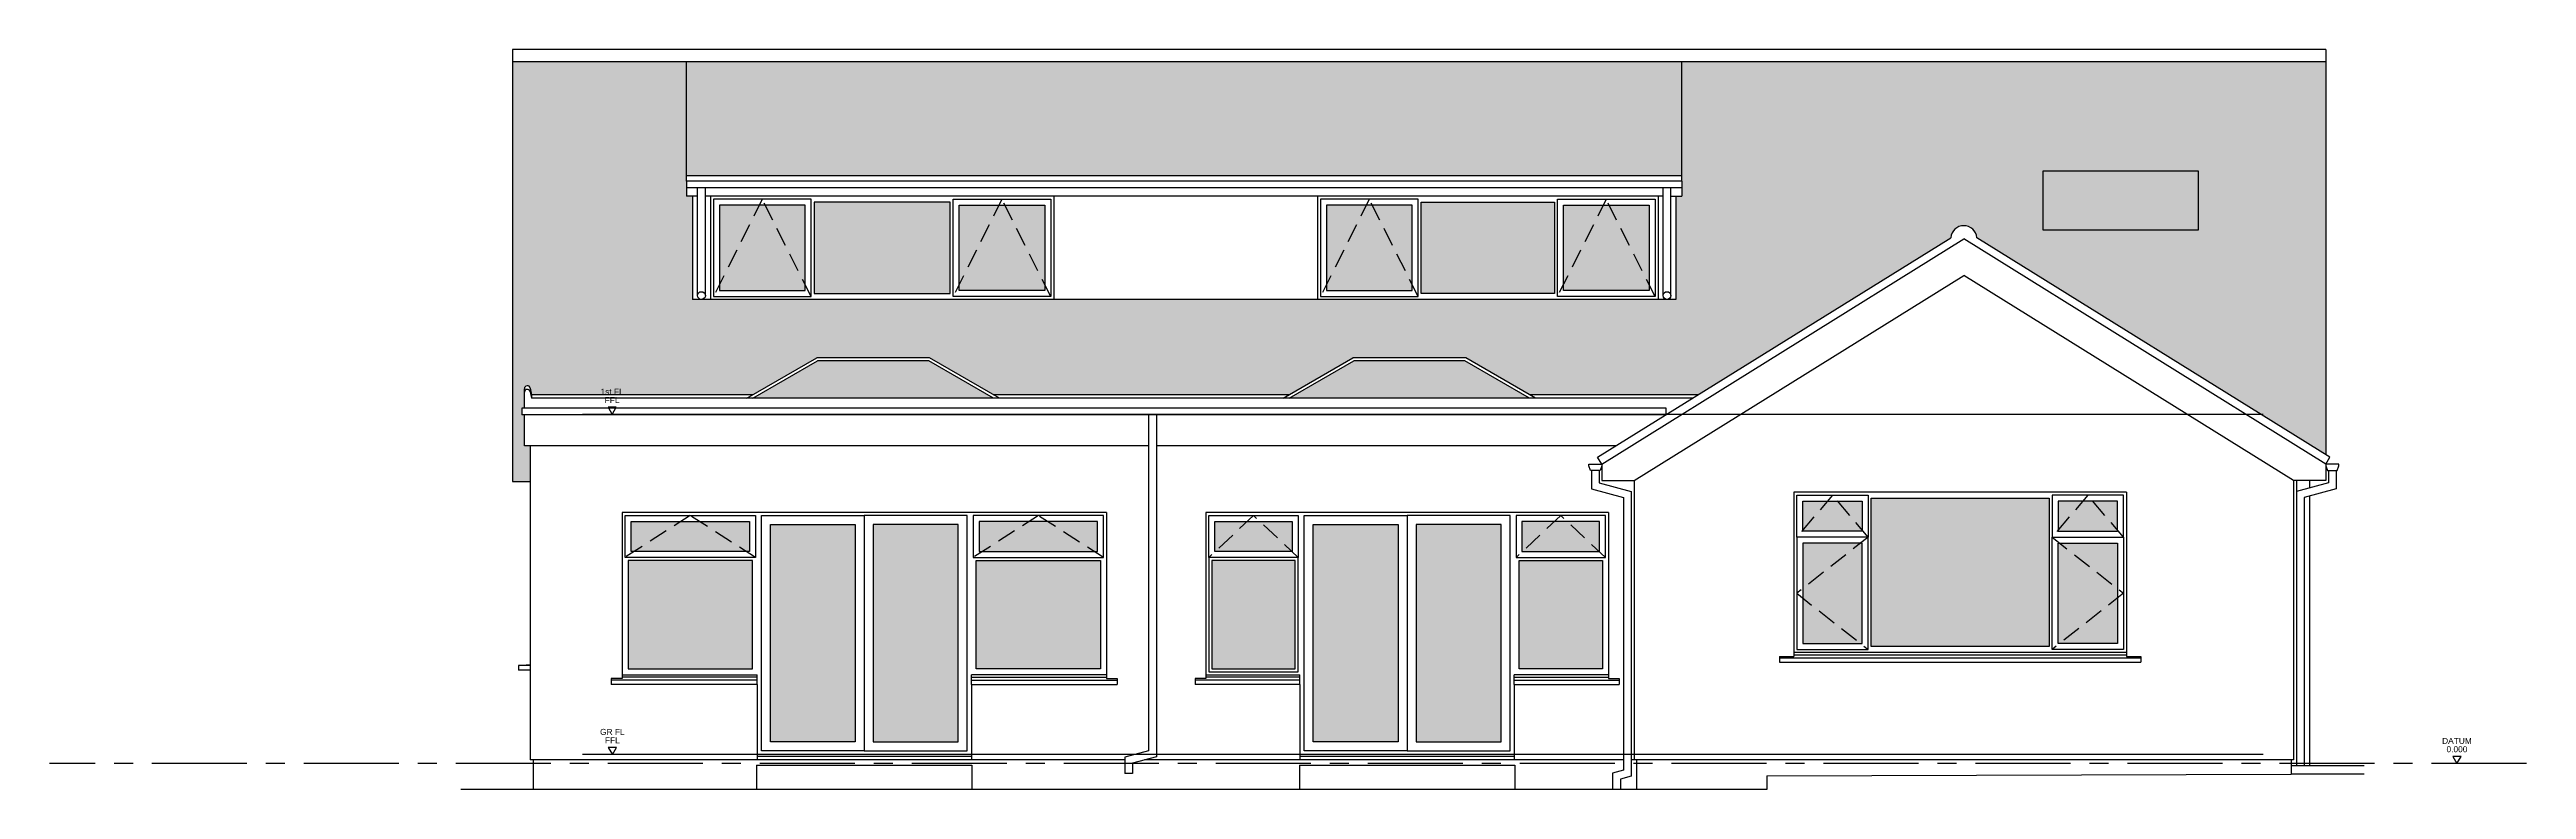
# Model space of a CAD drawing. Header units: millimetres. Extents: x 0 to 257100, y -5590 to 37493.
# Drawn here: x 206200 to 226900, y 13684 to 19866 of the extents above; entities that cross this region are included whole.
import ezdxf
from ezdxf.enums import TextEntityAlignment as Align

# ---------------------------------------------------------------- set-up
doc = ezdxf.new("R2010")
doc.units = ezdxf.units.MM
doc.header["$LTSCALE"] = 25
doc.header["$MEASUREMENT"] = 0
doc.linetypes.add('CENTER', pattern=[50.8, 31.75, -6.35, 6.35, -6.35])
doc.linetypes.add('DASHED2', pattern=[9.525, 6.35, -3.175])
for name, color, linetype in [('04 - Hatching', 252, 'Continuous'), ('08 - Levels', 8, 'CENTER'), ('20 - Existing Walls', 2, 'Continuous'), ('24 - Stair-Ramp', 1, 'Continuous'), ('31 - Windows', 1, 'Continuous'), ('32 - Doors', 1, 'Continuous'), ('43 - Floor Finish', 6, 'Continuous'), ('47 - Roof Finish', 70, 'Continuous'), ('52 -', 2, 'Continuous'), ('94 - Landscaping', 7, 'Continuous')]:
    doc.layers.add(name, color=color, linetype=linetype)
doc.layers.add('G-LVLS', color=1, linetype='Continuous', plot=False)
doc.styles.get("Standard").update_dxf_attribs({"font": 'arial.ttf'})

# ---------------------------------------------------------------- blocks, each defined once
blk = doc.blocks.new('LVL')
at = {"color": 0, "linetype": 'ByBlock'}
blk.add_lwpolyline([(-1.7, 3), (0, 0), (1.7, 3)], close=True, dxfattribs=at)
at = {"color": 0, "linetype": 'ByBlock', "lineweight": -2}
for tag, p in [('TEXT', (0, 9.5)), ('SPOTHEIGHT', (0, 6))]:
    blk.add_attdef(tag, text='', height=2.5, dxfattribs=at).set_placement(p, align=Align.MIDDLE_CENTER)

msp = doc.modelspace()

# ---------------------------------------------------------------- hatches: boundary and pattern name
at = {"layer": '04 - Hatching', "transparency": 33554687}
h = msp.add_hatch(dxfattribs=at)
h.set_pattern_fill('SPANISH', color=256, scale=99)
h.set_pattern_definition([(94.844, (233642.6022, 16468.9728), (118.8, -1425.6), [109.68777, -6924.6367]), (0, (233633.34, 16468.97), (118.8, 118.8), [33.0224, -85.7776]), (0, (233633.34, 16578.27), (118.8, 118.8), [42.28475, -76.51525]), (90, (233633.34, 16459.47), (-118.8, 118.8), [12.03496, -106.76504]), (90, (233675.62, 16459.47), (-118.8, 118.8), [11.88, -106.92]), (85.156, (233666.3622, 16468.9728), (118.8, 1425.6), [109.68777, -6924.6367]), (52.52382, (233666.928, 16475.651), (1544.4, 2019.6), [30.5731, -4460.31833]), (18.43495, (233685.53, 16499.914), (-118.8, 0), [29.8861, -345.7925]), (341.56505, (233713.882, 16509.365), (118.8, -1e-13), [30.0543, -345.6243]), (307.47618, (233623.5942, 16499.8608), (-1544.4, 2019.6), [30.28654, -4460.6049]), (52.52382, (233675.6246, 16471.3488), (1544.4, 2019.6), [25.7778, -4465.1136]), (18.43495, (233691.31, 16491.806), (-118.8, 0), [23.79467, -351.8839]), (341.56505, (233713.882, 16499.33), (118.8, -1e-13), [23.9629, -351.7157]), (307.47618, (233736.6154, 16491.753), (-1544.4, 2019.6), [25.5155, -4465.3759])])
h.paths.add_polyline_path([(211523.4, 18765), (211523.4, 19763.9), (210068, 19763.9), (210068, 16339), (210068, 16257), (210218, 16257), (210218, 16556), (210168, 16556), (210168, 16815), (210148, 16815), (210148, 16870), (210168, 16870), (210168, 17032.3, -0.9163312), (210217.6, 17036.6), (210227.2, 16982.3), (212079.9, 16982.3), (212612, 17289.5), (213554, 17289.5), (214086.1, 16982.3), (216560.9, 16982.3), (217093, 17289.5), (218035, 17289.5), (218567.1, 16982.3), (219978.7, 16982.3), (222088.3, 18294, -0.9119611), (222307.6, 18294), (225223, 16481.3), (225223, 19763.9), (219842.4, 19763.9), (219842.4, 18765), (219842.4, 18710), (219842.4, 18640), (219792.4, 18640), (219792.4, 17778), (211573.4, 17778), (211573.4, 18640), (211523.4, 18640), (211523.4, 18710)])
h.paths.add_polyline_path([(222861.4, 18852.2), (224156.4, 18852.2), (224156.4, 18358.3), (222861.4, 18358.3)], flags=16)
h.paths.add_polyline_path([(210799.4, 16968.2), (211008.3, 16968.2), (211008.3, 17044.2), (210799.4, 17044.2)], flags=9)
h = msp.add_hatch(dxfattribs=at)
h.set_pattern_fill('SPANISH', color=256, scale=99)
h.set_pattern_definition([(94.844, (215682.9453, 18821.2551), (118.8, -1425.6), [109.6878, -6924.6367]), (0, (215673.68, 18821.26), (118.8, 118.8), [33.0224, -85.7776]), (0, (215673.68, 18930.55), (118.8, 118.8), [42.2847, -76.5153]), (90, (215673.68, 18811.75), (-118.8, 118.8), [12.035, -106.765]), (90, (215715.97, 18811.75), (-118.8, 118.8), [11.88, -106.92]), (85.156, (215706.7053, 18821.2551), (118.8, 1425.6), [109.6878, -6924.6367]), (52.52382, (215707.2712, 18827.9333), (1544.4, 2019.6), [30.5731, -4460.3183]), (18.4349, (215725.873, 18852.196), (-118.8, 0), [29.886, -345.7925]), (341.5651, (215754.225, 18861.647), (118.8, -1e-13), [30.0543, -345.6243]), (307.47618, (215663.9373, 18852.143), (-1544.4, 2019.6), [30.2865, -4460.6049]), (52.52382, (215715.9676, 18823.631), (1544.4, 2019.6), [25.7778, -4465.1136]), (18.4349, (215731.65, 18844.09), (-118.8, 0), [23.7947, -351.884]), (341.5651, (215754.225, 18851.613), (118.8, -1e-13), [23.963, -351.7157]), (307.47618, (215776.9584, 18844.0354), (-1544.4, 2019.6), [25.5155, -4465.3759])])
h.paths.add_polyline_path([(211523.4, 18811.8), (219842.4, 18811.8), (219842.4, 19763.9), (211523.4, 19763.9)])
at = {"layer": '04 - Hatching', "transparency": 33554534}
h = msp.add_hatch(color=256, dxfattribs=at)
h.dxf.hatch_style = 1
h.paths.add_polyline_path([(224156.4, 18852.2), (222861.4, 18852.2), (222861.4, 18358.3), (224156.4, 18358.3)])
h = msp.add_hatch(color=256, dxfattribs=at)
h.dxf.hatch_style = 1
h.paths.add_polyline_path([(213801.3, 17853), (214517.4, 17853), (214517.4, 18565), (213801.3, 18565)])
h.paths.add_polyline_path([(212589.6, 17828), (213726.3, 17828), (213726.3, 18590), (212589.6, 18590)])
h.paths.add_polyline_path([(211798.4, 17853), (212514.6, 17853), (212514.6, 18565), (211798.4, 18565)])
h = msp.add_hatch(color=256, dxfattribs=at)
h.dxf.hatch_style = 1
h.paths.add_polyline_path([(217662.6, 17828), (218776.3, 17828), (218776.3, 18590), (217662.6, 18590)])
h.paths.add_polyline_path([(216871.4, 17853), (217587.6, 17853), (217587.6, 18565), (216871.4, 18565)])
h.paths.add_polyline_path([(218851.3, 17853), (219567.4, 17853), (219567.4, 18565), (218851.3, 18565)])
h = msp.add_hatch(color=256, dxfattribs=at)
h.dxf.hatch_style = 1
h.paths.add_polyline_path([(218028.3, 17264.5), (217099.7, 17264.5), (216558.5, 16952), (218569.5, 16952)])
h.paths.add_polyline_path([(213547.3, 17264.5), (212618.7, 17264.5), (212077.5, 16952), (214088.5, 16952)])
h = msp.add_hatch(color=256, dxfattribs=at)
h.dxf.hatch_style = 1
h.paths.add_polyline_path([(222985.1, 15842.7), (223482.5, 15842.7), (223482.5, 16092), (222985.1, 16092)])
h.paths.add_polyline_path([(223482.5, 15742.7), (222985.1, 15742.7), (222985.1, 14903), (223482.5, 14903)])
h.paths.add_polyline_path([(222910.1, 16117), (221423.9, 16117), (221423.9, 14878), (222910.1, 14878)])
h.paths.add_polyline_path([(221348.9, 15742.7), (220851.5, 15742.7), (220851.5, 14903), (221348.9, 14903)])
h.paths.add_polyline_path([(220851.5, 15842.7), (221348.9, 15842.7), (221348.9, 16092), (220851.5, 16092)])
h = msp.add_hatch(color=256, dxfattribs=at)
h.dxf.hatch_style = 1
h.paths.add_polyline_path([(211059.5, 15672.7), (212049, 15672.7), (212049, 15922), (211059.5, 15922)])
h.paths.add_polyline_path([(212074, 15597.7), (211034.5, 15597.7), (211034.5, 14691), (212074, 14691)])
h.paths.add_polyline_path([(212224, 14083), (212934, 14083), (212934, 15897), (212224, 15897)])
h.paths.add_polyline_path([(213084, 14083), (213794, 14083), (213794, 15897), (213084, 15897)])
h.paths.add_polyline_path([(214983.5, 15597.7), (213944, 15597.7), (213944, 14691), (214983.5, 14691)])
h.paths.add_polyline_path([(214930.5, 15672.7), (214541.7, 15922), (214385.8, 15922), (213997, 15672.7)])
h.paths.add_polyline_path([(214958.5, 15672.7), (214958.5, 15922), (214541.7, 15922), (214930.5, 15672.7)])
h.paths.add_polyline_path([(213969, 15672.7), (213997, 15672.7), (214385.8, 15922), (213969, 15922)])
h = msp.add_hatch(color=256, dxfattribs=at)
h.dxf.hatch_style = 1
h.paths.add_polyline_path([(219152.5, 15672.7), (219152.5, 15922), (218882.5, 15922), (219149, 15672.7)])
h.paths.add_polyline_path([(218509, 15672.7), (219149, 15672.7), (218882.5, 15922), (218775.5, 15922)])
h.paths.add_polyline_path([(218505.5, 15672.7), (218509, 15672.7), (218775.5, 15922), (218505.5, 15922)])
h.paths.add_polyline_path([(219177.5, 15597.7), (218480.5, 15597.7), (218480.5, 14691), (219177.5, 14691)])
h.paths.add_polyline_path([(217620.5, 14083), (218330.5, 14083), (218330.5, 15897), (217620.5, 15897)])
h.paths.add_polyline_path([(216760.5, 14083), (217470.5, 14083), (217470.5, 15897), (216760.5, 15897)])
h.paths.add_polyline_path([(216610.5, 15597.7), (215913.5, 15597.7), (215913.5, 14691), (216610.5, 14691)])
h.paths.add_polyline_path([(215942, 15672.7), (216582, 15672.7), (216315.5, 15922), (216208.5, 15922)])
h.paths.add_polyline_path([(215938.5, 15922), (215938.5, 15672.7), (215942, 15672.7), (216208.5, 15922)])
h.paths.add_polyline_path([(216582, 15672.7), (216585.5, 15672.7), (216585.5, 15922), (216315.5, 15922)])

# ---------------------------------------------------------------- linework, layer by layer
at = {"layer": '08 - Levels'}
msp.add_line((226900, 13900), (206200, 13900), dxfattribs=at)
at = {"layer": '20 - Existing Walls'}
for p, q in [((211573.4, 18640), (211573.4, 17778)), ((211723.4, 18640), (211723.4, 17778)), ((214592.4, 18640), (214592.4, 17778)), ((216796.4, 18640), (216796.4, 17778)), ((219642.4, 18640), (219642.4, 17778)), ((219792.4, 18640), (219792.4, 17778)), ((210218, 16556), (210218, 13931)), ((219443, 16265), (219443, 13931)), ((220776.5, 16167), (220776.5, 14794.6)), ((223557.5, 16167), (220776.5, 16167)), ((223557.5, 16167), (223557.9, 14794.6)), ((224953, 16265), (224953, 13931)), ((215033.5, 15997), (210984.5, 15997)), ((210984.5, 15997), (210984.5, 14610)), ((215033.5, 15997), (215033.5, 14610)), ((219227.5, 15997), (215863.5, 15997)), ((215863.5, 15997), (215863.5, 14610)), ((219227.5, 15997), (219227.5, 14610)), ((212113.5, 14560), (212113.5, 13931)), ((213904.5, 14560), (213904.5, 13931)), ((216650, 14560), (216650, 13931)), ((218441, 14560), (218441, 13931)), ((213896, 13931), (210218, 13931)), ((215185, 13931), (210218, 13931)), ((210243, 13931), (210243, 13684)), ((216650, 13931), (215350, 13931)), ((219353, 13931), (218441, 13931)), ((224953, 13931), (219418, 13931)), ((219463, 13931), (219463, 13684)), ((224933, 13931), (224933, 13811))]:
    msp.add_line(p, q, dxfattribs=at)
at = {"layer": '24 - Stair-Ramp'}
for p, q in [((212109, 13888), (212109, 13684)), ((212109, 13888), (213909, 13888)), ((213909, 13888), (213909, 13684)), ((216645.5, 13888), (216645.5, 13684)), ((216645.5, 13888), (218445.5, 13888)), ((218445.5, 13888), (218445.5, 13684))]:
    msp.add_line(p, q, dxfattribs=at)
at = {"layer": '31 - Windows', "linetype": 'DASHED2'}
for p, q in [((212156.5, 18615), (211748.4, 17803)), ((212564.6, 17803), (212156.5, 18615)), ((214159.4, 18615), (213751.3, 17803)), ((214567.4, 17803), (214159.4, 18615)), ((217229.5, 18615), (216821.4, 17803)), ((217637.6, 17803), (217229.5, 18615)), ((219209.4, 18615), (218801.3, 17803)), ((219617.4, 17803), (219209.4, 18615)), ((211554.2, 15972), (211009.5, 15622.7)), ((212099, 15622.7), (211554.2, 15972)), ((214463.7, 15972), (213919, 15622.7)), ((215008.5, 15622.7), (214463.7, 15972)), ((216262, 15972), (215888.5, 15622.7)), ((216635.5, 15622.7), (216262, 15972)), ((218829, 15972), (218455.5, 15622.7)), ((219202.5, 15622.7), (218829, 15972)), ((221100.2, 16142), (220801.5, 15792.7)), ((221398.9, 15792.7), (221100.2, 16142)), ((223233.8, 16142), (222935.1, 15792.7)), ((223532.5, 15792.7), (223233.8, 16142)), ((221398.9, 15792.7), (220801.5, 15322.8)), ((222935.1, 15792.7), (223532.5, 15322.8)), ((220801.5, 15322.8), (221398.9, 14853)), ((223532.5, 15322.8), (222935.1, 14853))]:
    msp.add_line(p, q, dxfattribs=at)
at = {"layer": '31 - Windows'}
for p, q in [((212027.5, 16952), (212612, 17289.5)), ((212077.5, 16952), (212618.7, 17264.5)), ((213554, 17289.5), (212612, 17289.5)), ((213547.3, 17264.5), (212618.7, 17264.5)), ((214088.5, 16952), (213547.3, 17264.5)), ((214138.5, 16952), (213554, 17289.5)), ((216508.5, 16952), (217093, 17289.5)), ((216558.5, 16952), (217099.7, 17264.5)), ((218035, 17289.5), (217093, 17289.5)), ((218028.3, 17264.5), (217099.7, 17264.5)), ((218569.5, 16952), (218028.3, 17264.5)), ((218619.5, 16952), (218035, 17289.5)), ((210118, 14720), (210218, 14728.7)), ((210118, 14720), (210118, 14682)), ((210218, 14720), (210118, 14720)), ((220656.5, 14794.6), (220656.5, 14747)), ((220656.5, 14794.6), (220776.5, 14794.6)), ((220656.5, 14785), (223677.5, 14785)), ((220656.5, 14747), (223677.5, 14747)), ((223557.5, 14828), (220776.5, 14828)), ((220776.5, 14809), (223557.5, 14809)), ((223557.9, 14794.6), (223677.9, 14794.6)), ((223677.9, 14794.6), (223677.5, 14747)), ((210218, 14682), (210118, 14682)), ((210894.5, 14610), (210894.5, 14560)), ((210984.5, 14610), (210894.5, 14610)), ((212113.5, 14598), (210894.5, 14598)), ((212113.5, 14560), (210894.5, 14560)), ((210984.5, 14641), (212113.5, 14641)), ((212113.5, 14622), (210984.5, 14622)), ((212113.5, 14560), (212113.5, 14641)), ((215033.5, 14641), (213904.5, 14641)), ((213904.5, 14560), (213904.5, 14641)), ((213904.5, 14622), (215033.5, 14622)), ((213904.5, 14598), (215123.5, 14598)), ((213904.5, 14560), (215123.5, 14560)), ((215033.5, 14610), (215123.5, 14610)), ((215123.5, 14610), (215123.5, 14560)), ((215773.5, 14610), (215773.5, 14560)), ((215863.5, 14610), (215773.5, 14610)), ((216650, 14598), (215773.5, 14598)), ((216650, 14560), (215773.5, 14560)), ((215863.5, 14641), (216650, 14641)), ((216650, 14622), (215863.5, 14622)), ((216650, 14560), (216650, 14641)), ((219227.5, 14641), (218441, 14641)), ((218441, 14560), (218441, 14641)), ((218441, 14622), (219227.5, 14622)), ((218441, 14598), (219317.5, 14598)), ((218441, 14560), (219317.5, 14560)), ((219227.5, 14610), (219317.5, 14610)), ((219317.5, 14610), (219317.5, 14560))]:
    msp.add_line(p, q, dxfattribs=at)
for points in [[(222861.4, 18852.2), (224156.4, 18852.2), (224156.4, 18358.3), (222861.4, 18358.3)], [(211748.4, 17803), (212564.6, 17803), (212564.6, 18615), (211748.4, 18615)], [(211798.4, 17853), (212514.6, 17853), (212514.6, 18565), (211798.4, 18565)], [(212589.6, 17828), (213726.3, 17828), (213726.3, 18590), (212589.6, 18590)], [(214567.4, 17803), (213751.3, 17803), (213751.3, 18615), (214567.4, 18615)], [(214517.4, 17853), (213801.3, 17853), (213801.3, 18565), (214517.4, 18565)], [(216821.4, 17803), (217637.6, 17803), (217637.6, 18615), (216821.4, 18615)], [(216871.4, 17853), (217587.6, 17853), (217587.6, 18565), (216871.4, 18565)], [(218776.3, 17828), (217662.6, 17828), (217662.6, 18590), (218776.3, 18590)], [(219617.4, 17803), (218801.3, 17803), (218801.3, 18615), (219617.4, 18615)], [(219567.4, 17853), (218851.3, 17853), (218851.3, 18565), (219567.4, 18565)], [(212099, 15622.7), (211009.5, 15622.7), (211009.5, 15972), (212099, 15972)], [(213919, 15622.7), (215008.5, 15622.7), (215008.5, 15972), (213919, 15972)], [(216635.5, 15622.7), (215888.5, 15622.7), (215888.5, 15972), (216635.5, 15972)], [(218455.5, 15622.7), (219202.5, 15622.7), (219202.5, 15972), (218455.5, 15972)], [(221398.9, 15792.7), (220801.5, 15792.7), (220801.5, 16142), (221398.9, 16142)], [(221348.9, 15842.7), (220851.5, 15842.7), (220851.5, 16092), (221348.9, 16092)], [(221423.9, 16117), (222910.1, 16117), (222910.1, 14878), (221423.9, 14878)], [(222935.1, 15792.7), (223532.5, 15792.7), (223532.5, 16142), (222935.1, 16142)], [(222985.1, 15842.7), (223482.5, 15842.7), (223482.5, 16092), (222985.1, 16092)], [(212049, 15672.7), (211059.5, 15672.7), (211059.5, 15922), (212049, 15922)], [(213969, 15672.7), (214958.5, 15672.7), (214958.5, 15922), (213969, 15922)], [(216585.5, 15672.7), (215938.5, 15672.7), (215938.5, 15922), (216585.5, 15922)], [(217470.5, 14083), (216760.5, 14083), (216760.5, 15897), (217470.5, 15897)], [(217620.5, 14083), (218330.5, 14083), (218330.5, 15897), (217620.5, 15897)], [(218505.5, 15672.7), (219152.5, 15672.7), (219152.5, 15922), (218505.5, 15922)], [(221398.9, 15792.7), (220801.5, 15792.7), (220801.5, 14853), (221398.9, 14853)], [(221348.9, 15742.7), (220851.5, 15742.7), (220851.5, 14903), (221348.9, 14903)], [(222935.1, 15792.7), (223532.5, 15792.7), (223532.5, 14853), (222935.1, 14853)], [(222985.1, 15742.7), (223482.5, 15742.7), (223482.5, 14903), (222985.1, 14903)]]:
    msp.add_lwpolyline(points, close=True, dxfattribs=at)
at = {"layer": '31 - Windows', "elevation": 0}
for points in [[(212934, 14083), (212224, 14083), (212224, 15897), (212934, 15897)], [(213084, 14083), (213794, 14083), (213794, 15897), (213084, 15897)], [(212074, 15597.7), (211034.5, 15597.7), (211034.5, 14691), (212074, 14691)], [(213944, 15597.7), (214983.5, 15597.7), (214983.5, 14691), (213944, 14691)], [(216635.5, 15622.7), (215888.5, 15622.7), (215888.5, 14666), (216635.5, 14666)], [(216610.5, 15597.7), (215913.5, 15597.7), (215913.5, 14691), (216610.5, 14691)], [(218480.5, 15597.7), (219177.5, 15597.7), (219177.5, 14691), (218480.5, 14691)]]:
    msp.add_lwpolyline(points, close=True, dxfattribs=at)
at = {"layer": '32 - Doors'}
for p, q in [((213904.5, 13958), (212113.5, 13958)), ((213904.5, 13931), (212113.5, 13931)), ((218441, 13958), (216650, 13958)), ((218441, 13931), (216650, 13931))]:
    msp.add_line(p, q, dxfattribs=at)
at = {"layer": '32 - Doors', "elevation": 0}
for points in [[(213009, 14008), (212149, 14008), (212149, 15972), (213009, 15972)], [(213009, 14008), (213869, 14008), (213869, 15972), (213009, 15972)]]:
    msp.add_lwpolyline(points, close=True, dxfattribs=at)
at = {"layer": '32 - Doors'}
for points in [[(217545.5, 14008), (216685.5, 14008), (216685.5, 15972), (217545.5, 15972)], [(217545.5, 14008), (218405.5, 14008), (218405.5, 15972), (217545.5, 15972)]]:
    msp.add_lwpolyline(points, close=True, dxfattribs=at)
at = {"layer": '43 - Floor Finish'}
for p, q in [((224700, 16817), (210654.5, 16817)), ((224700, 13975), (210654.5, 13975))]:
    msp.add_line(p, q, dxfattribs=at)
at = {"layer": '47 - Roof Finish'}
for p, q in [((210068, 19866), (210068, 16257)), ((225223, 19866), (210068, 19866)), ((225223, 19763.9), (210068, 19763.9)), ((211523.4, 18765), (211523.4, 19763.9)), ((219842.4, 18765), (219842.4, 19763.9)), ((225223, 19866), (225223, 16481.3)), ((219842.4, 18811.8), (211523.4, 18811.8)), ((211523.4, 18710), (211523.4, 18640)), ((211615.9, 18640), (211523.4, 18640)), ((219684.9, 18640), (211680.9, 18640)), ((219749.9, 18640), (219842.4, 18640)), ((219842.4, 18710), (219842.4, 18640)), ((219137.9, 16459.5), (222088.3, 18294)), ((219173, 16403), (222198, 18283.9)), ((225223, 16403), (222198, 18283.9)), ((225258.1, 16459.5), (222307.6, 18294)), ((219443, 16265), (222198, 17978)), ((224953, 16265), (222198, 17978)), ((219792.4, 17778), (211573.4, 17778)), ((210168, 16870), (210168, 17032.3)), ((210217.6, 17036.6), (210227.2, 16982.3)), ((210217.6, 17006.3), (210227.2, 16952)), ((210227.2, 16982.3), (210227.2, 16952)), ((212079.9, 16982.3), (210227.2, 16982.3)), ((216560.9, 16982.3), (214086.1, 16982.3)), ((219978.7, 16982.3), (218567.1, 16982.3)), ((210168, 16556), (210168, 16815)), ((219930, 16952), (210227.2, 16952)), ((215385, 16556), (210168, 16556)), ((219293.1, 16556), (215450, 16556)), ((219173, 16403), (219137.9, 16459.5)), ((219173, 16403), (219173, 16265)), ((225223, 16403), (225258.1, 16459.5)), ((225223, 16403), (225223, 16265)), ((210068, 16339), (210068, 16257)), ((210068, 16257), (210218, 16257)), ((219173, 16265), (219443, 16265)), ((225223, 16265), (224953, 16265))]:
    msp.add_line(p, q, dxfattribs=at)
for centre, radius, start, end in [((222198, 18283.9), 110.1, 5.2728, 174.7272), ((210193, 17032.3), 25, 10, 180), ((210193, 17002), 25, 10, 180)]:
    msp.add_arc(centre, radius, start, end, dxfattribs=at)
at = {"layer": '52 -'}
for p, q in [((211523.4, 18765), (211523.4, 18710)), ((219842.4, 18765), (211523.4, 18765)), ((219842.4, 18710), (211523.4, 18710)), ((211615.9, 17810.5), (211615.9, 18710)), ((211680.9, 17810.5), (211680.9, 18710)), ((219684.9, 17810.5), (219684.9, 18710)), ((219749.9, 17810.5), (219749.9, 18710)), ((219842.4, 18765), (219842.4, 18710)), ((210148, 16870), (210148, 16815)), ((219709.7, 16870), (210148, 16870)), ((219709.7, 16815), (210148, 16815)), ((215385, 16815), (215385, 14007.7)), ((215450, 16815), (215450, 13957.8)), ((219709.7, 16815), (219709.7, 16870)), ((219085.5, 16348), (219085.5, 16195.3)), ((219085.5, 16195.3), (219353, 16123.6)), ((219150.5, 16348), (219150.5, 16245.1)), ((219150.5, 16245.1), (219418, 16173.5)), ((219418, 16173.5), (219418, 13794.6)), ((224978, 16265), (224978, 13881)), ((225245.5, 16245.1), (224978, 16173.5)), ((224978, 16173.5), (224978, 13881)), ((225310.5, 16195.3), (225043, 16123.6)), ((225088, 16265), (225088, 16202.9)), ((225245.5, 16348), (225245.5, 16245.1)), ((225310.5, 16348), (225310.5, 16195.3)), ((219353, 16123.6), (219353, 13844.5)), ((225043, 16123.6), (225043, 13881)), ((225088, 16135.7), (225088, 13881)), ((215385, 14007.7), (215185, 13954.1)), ((215185, 13954.1), (215185, 13817.7)), ((215450, 13957.8), (215250, 13904.2)), ((215250, 13904.2), (215250, 13817.7)), ((215250, 13817.7), (215185, 13817.7)), ((219353, 13844.5), (219263, 13820.4)), ((219263, 13820.4), (219263, 13684)), ((219418, 13794.6), (219328, 13770.5)), ((219328, 13770.5), (219328, 13684))]:
    msp.add_line(p, q, dxfattribs=at)
for points in [[(219063, 16403), (219173, 16403), (219173, 16388), (219158.4, 16348), (219077.5, 16348), (219063, 16388)], [(225333, 16403), (225223, 16403), (225223, 16388), (225237.5, 16348), (225318.4, 16348), (225333, 16388)]]:
    msp.add_lwpolyline(points, close=True, dxfattribs=at)
for centre in [(211648.4, 17810.5), (219717.4, 17810.5)]:
    msp.add_circle(centre, 32.5, dxfattribs=at)
at = {"layer": '94 - Landscaping'}
for p, q in [((225543, 13881), (224933, 13881)), ((220553, 13684), (209637.2, 13684)), ((220553, 13798), (224933, 13811)), ((220553, 13798), (220553, 13684)), ((225543, 13811), (224933, 13811))]:
    msp.add_line(p, q, dxfattribs=at)

# ---------------------------------------------------------------- block references
at = {"layer": 'G-LVLS', "xscale": 20, "yscale": 20, "zscale": 20}
for p, values in [((210901.3, 16817), {'TEXT': '1st FL', 'SPOTHEIGHT': 'FFL'}), ((210903.6, 13975), {'TEXT': 'GR FL', 'SPOTHEIGHT': 'FFL'}), ((226319.1, 13900), {'TEXT': 'DATUM', 'SPOTHEIGHT': '0.000'})]:
    msp.add_blockref('LVL', p, dxfattribs=at).add_auto_attribs(values)

doc.saveas('drawing.dxf')
